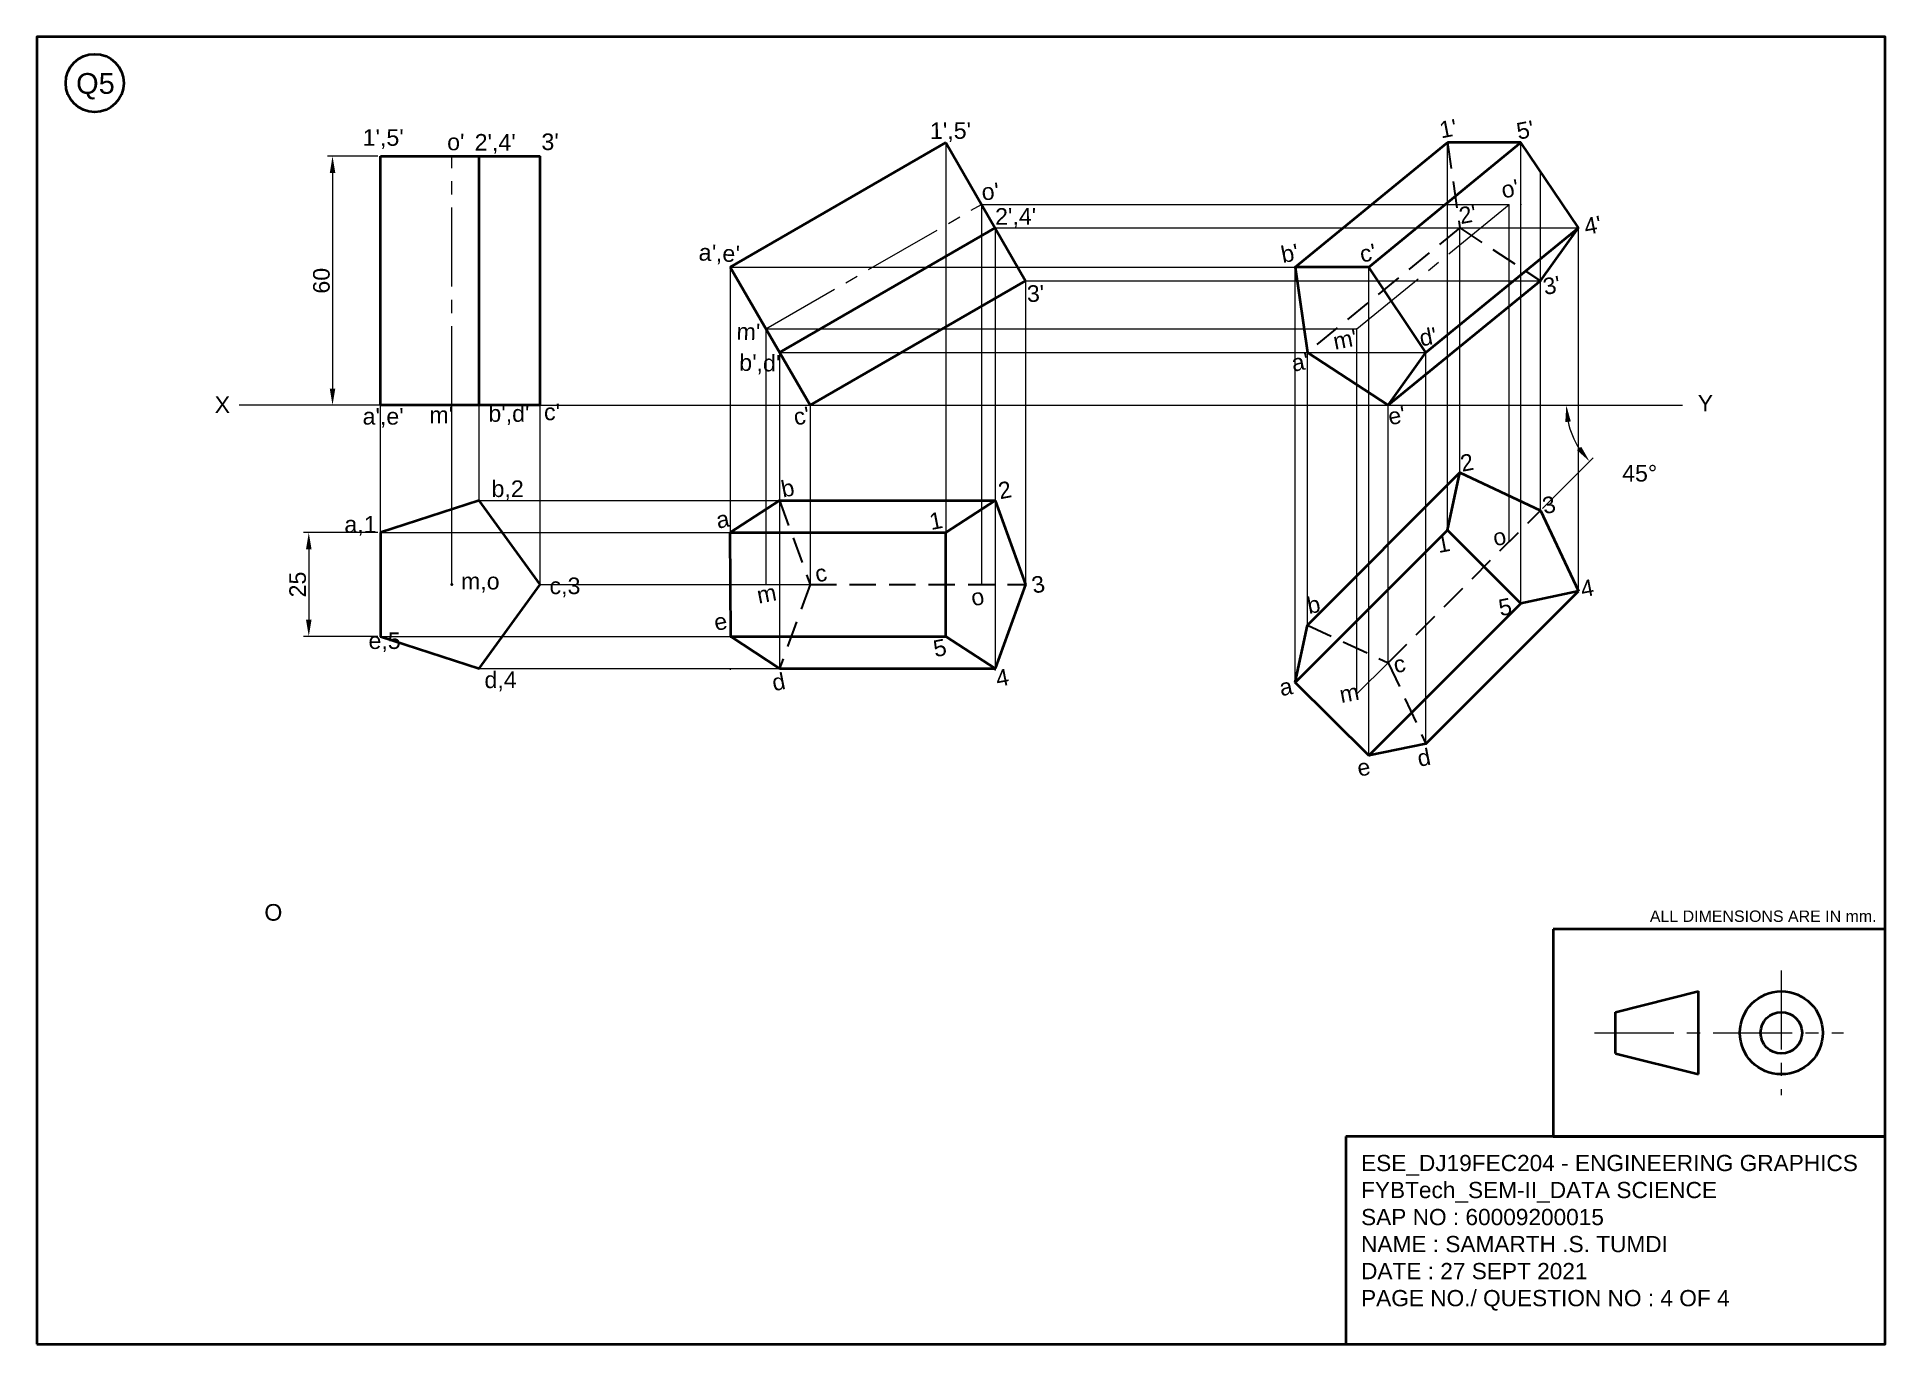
# Model space of a CAD drawing. Header units: millimetres. Extents: x 0 to 1426, y 0 to 315.
# Drawn here: x 981 to 1426.5, y 0 to 315 of the extents above; entities that cross this region are included whole.
import ezdxf

# ---------------------------------------------------------------- set-up
doc = ezdxf.new("R2010")
doc.units = ezdxf.units.MM
doc.linetypes.add('CENTER2', pattern=[28.575, 19.05, -3.175, 3.175, -3.175])
doc.linetypes.add('DASHED2', pattern=[9.525, 6.35, -3.175])
for name, color, linetype, lineweight in [('Centre', 1, 'CENTER2', 20), ('Dim N Hatch', 6, 'Continuous', 20), ('Dimension n hach', 6, 'Continuous', 20), ('Hidden', 3, 'DASHED2', 30), ('Object', 2, 'Continuous', 40), ('Projection', 5, 'Continuous', 5)]:
    doc.layers.add(name, color=color, linetype=linetype, lineweight=lineweight)
doc.styles.get("Standard").update_dxf_attribs({"font": 'arial.ttf'})
doc.dimstyles.new('ISO-25', dxfattribs={"dimtxt": 4, "dimasz": 4, "dimexe": 1.25, "dimexo": 0.625, "dimtad": 1, "dimtoh": 1, "dimdec": 0, "dimtxsty": 'Standard', "dimcen": 2.5, "dimclrd": 256, "dimclre": 256, "dimclrt": 256, "dimadec": 0, "dimazin": 0, "dimtfac": 1, "dimtdec": 0, "dimtmove": 0, "dimatfit": 2, "dimfxl": 1, "dimlwd": -1, "dimlwe": -1, "dimarcsym": 0})

msp = doc.modelspace()

# ---------------------------------------------------------------- texts
at = {"layer": 'Dimension n hach'}
for s, rotation, p in [("1',5'", 0.3263, (1196.28, 290.41)), ("1'", 10.9546, (1319.51, 290.55)), ("5'", 10.9546, (1338.1, 290.23)), ("o'", 10.9546, (1334.42, 276.07)), ("o'", 4.1163, (1208.86, 275.63)), ("2',4'", 0.5196, (1211.99, 269.73)), ("2'", 10.9546, (1324.24, 269.88)), ("4'", 10.9546, (1354.37, 267.26)), ("a',e'", 357.3607, (1140.44, 261.15)), ("b'", 10.9546, (1281.32, 260.51)), ("c'", 10.9546, (1300.31, 260.61)), ("3'", 2.1342, (1219.71, 251.11)), ("3'", 10.9546, (1344.5, 252.78)), ("m'", 358.6582, (1149.6, 242.03)), ("d'", 10.9546, (1314.68, 240.39)), ("m'", 10.9546, (1293.89, 239.6)), ("b',d'", 358.8035, (1150.25, 234.56)), ("a'", 10.9546, (1283.84, 234.31)), ("c'", 10.9546, (1163.81, 221.34)), ("e'", 10.9546, (1307.12, 221.42)), ('2', 10.9546, (1324.56, 210.19)), ('b', 10.9546, (1160.82, 203.99)), ('2', 10.9546, (1213.17, 203.57)), ('3', 10.9546, (1344.33, 199.98)), ('a', 10.9546, (1145.15, 196.48)), ('1', 10.9546, (1196.55, 196.16)), ('1', 10.9546, (1318.87, 190.61)), ('o', 10.9546, (1332.4, 192.27)), ('c', 10.9546, (1168.97, 183.53)), ('3', 10.9546, (1221.21, 180.82)), ('4', 10.9546, (1353.54, 179.9)), ('m', 10.9546, (1154.97, 178.41)), ('o', 10.9546, (1206.58, 177.79)), ('b', 10.9546, (1287.61, 175.92)), ('5', 10.9546, (1333.77, 175.38)), ('e', 10.9546, (1144.63, 171.84)), ('5', 10.9546, (1197.5, 165.52)), ('c', 10.9546, (1308.43, 161.66)), ('d', 10.9546, (1158.63, 157.33)), ('4', 10.9546, (1212.55, 158.33)), ('a', 10.9546, (1280.92, 156.12)), ('m', 10.9546, (1295.42, 154.46)), ('d', 10.9546, (1314.19, 139.09)), ('e', 10.9546, (1299.67, 136.72))]:
    msp.add_text(s, height=4, rotation=rotation, dxfattribs=at).set_placement(p)
for s, p in [("1',5'", (1059.51, 288.77)), ("o'", (1079.88, 287.7)), ("2',4'", (1086.51, 287.61)), ("3'", (1102.61, 287.74)), ('X', (1023.83, 224.36)), ('Y', (1381.34, 224.75)), ("a',e'", (1059.5, 221.58)), ("m'", (1075.59, 221.92)), ("b',d'", (1089.82, 222.26)), ("c'", (1103.23, 222.63)), ('b,2', (1090.58, 204.13)), ('a,1', (1055.11, 195.54)), ('m,o', (1083.21, 181.86)), ('c,3', (1104.56, 180.73)), ('e,5', (1060.92, 167.51)), ('d,4', (1088.88, 158.08))]:
    msp.add_text(s, height=4, dxfattribs=at).set_placement(p)
at = {"layer": 'Object', "attachment_point": 1}
for s, width, gutter_width, insert, char_height in [('Q5', 42.3293, 25, (990.44, 306.3), 5), ('ALL DIMENSIONS ARE IN mm.', 99.6015, 13.75, (1369.81, 104.48), 2.75), ('ESE_DJ19FEC204 - ENGINEERING GRAPHICS\\PFYBTech_SEM-II_DATA SCIENCE\\PSAP NO : 60009200015\\PNAME : SAMARTH .S. TUMDI\\PDATE : 27 SEPT 2021\\PPAGE NO./ QUESTION NO : 4 OF 4', 203.125, 19.53, (1300.19, 45.58), 3.9062)]:
    msp.add_mtext_dynamic_manual_height_columns(s, width=width, gutter_width=gutter_width, heights=[0], dxfattribs=dict(at, insert=insert, char_height=char_height))
at = {"layer": 'Object', "insert": (525.81, 106.03), "char_height": 2.5, "attachment_point": 1}
msp.add_mtext('^I^I^I^I^I^I^I^I^I^I^I^I^I^I^I^I^I^I^I^I^I^I^I^I^I^I^I^I^I^I^I^I^I^I^I^I^I^I^I^I^I^I^I^I^I^I^I^I^I^I^I{\\H1.6x;O}', dxfattribs=at)

# ---------------------------------------------------------------- blocks, each defined once
blk = doc.blocks.new('*D25')
at = {"layer": 'Defpoints', "color": 0, "transparency": 16777216}
for p in [(1063.82, 286.25), (1052.25, 226.25), (1063.82, 226.25)]:
    blk.add_point(p, dxfattribs=at)
at = {"layer": 'Dim N Hatch', "transparency": 16777216}
for p, q in [((1063.2, 286.25), (1051, 286.25)), ((1052.25, 282.25), (1052.25, 230.25)), ((1063.2, 226.25), (1051, 226.25))]:
    blk.add_line(p, q, dxfattribs=at)
for points in [[(1051.59, 282.25), (1052.92, 282.25), (1052.25, 286.25)], [(1051.59, 230.25), (1052.92, 230.25), (1052.25, 226.25)]]:
    blk.add_solid(points, dxfattribs=at)
at = {"layer": 'Dim N Hatch', "transparency": 16777216, "insert": (1049.59, 256.25), "char_height": 4, "attachment_point": 5, "rotation": 90}
blk.add_mtext('60', dxfattribs=at)
blk = doc.blocks.new('*D26')
at = {"layer": 'Defpoints', "color": 0, "transparency": 16777216}
for p in [(1063.82, 195.54), (1046.52, 170.54), (1063.82, 170.54)]:
    blk.add_point(p, dxfattribs=at)
at = {"layer": 'Dim N Hatch', "transparency": 16777216}
for p, q in [((1063.2, 195.54), (1045.27, 195.54)), ((1046.52, 191.54), (1046.52, 174.54)), ((1063.2, 170.54), (1045.27, 170.54))]:
    blk.add_line(p, q, dxfattribs=at)
for points in [[(1045.86, 191.54), (1047.19, 191.54), (1046.52, 195.54)], [(1045.86, 174.54), (1047.19, 174.54), (1046.52, 170.54)]]:
    blk.add_solid(points, dxfattribs=at)
at = {"layer": 'Dim N Hatch', "transparency": 16777216, "insert": (1043.86, 183.04), "char_height": 4, "attachment_point": 5, "rotation": 90}
blk.add_mtext('25', dxfattribs=at)
blk = doc.blocks.new('*D27')
at = {"layer": 'Defpoints', "color": 0, "transparency": 16777216}
for p in [(1102.29, 226.25), (1377.64, 226.25), (1350.32, 221.29), (1343.47, 200.92), (1306.73, 164.18)]:
    blk.add_point(p, dxfattribs=at)
at = {"layer": 'Dim N Hatch', "transparency": 16777216}
blk.add_line((1343.92, 201.36), (1356.16, 213.6), dxfattribs=at)
blk.add_arc((1368.8, 226.25), 19.13, 191.9991, 213.0009, dxfattribs=at)
for points in [[(1349.42, 222.2), (1350.75, 222.34), (1349.67, 226.25)], [(1353.27, 216.24), (1352.24, 215.41), (1355.27, 212.72)]]:
    blk.add_solid(points, dxfattribs=at)
at = {"layer": 'Dim N Hatch', "transparency": 16777216, "insert": (1367.35, 209.83), "char_height": 4, "attachment_point": 5}
blk.add_mtext('45°', dxfattribs=at)

# ---------------------------------------------------------------- dimensions: what is measured, and where the dimension line sits
at = {"layer": 'Dim N Hatch'}
for base, p1, p2, picture, middle in [((1052.25, 226.25), (1063.82, 286.25), (1063.82, 226.25), '*D25', (1049.59, 256.25)), ((1046.52, 170.54), (1063.82, 195.54), (1063.82, 170.54), '*D26', (1043.86, 183.04))]:
    dim = msp.add_linear_dim(base=base, p1=p1, p2=p2, angle=90, dimstyle='ISO-25', dxfattribs=at)
    dim.commit()
    dim.dimension.update_dxf_attribs({"geometry": picture, "text_midpoint": middle})
dim = msp.add_angular_dim_2l(base=(1350.32, 221.29), line1=((1102.29, 226.25), (1377.64, 226.25)), line2=((1306.73, 164.18), (1343.47, 200.92)), dimstyle='ISO-25', dxfattribs=at)
dim.commit()
dim.dimension.update_dxf_attribs({"geometry": '*D27', "text_midpoint": (1367.35, 207.17), "dimtype": 162})

# ---------------------------------------------------------------- linework, layer by layer
at = {"layer": 'Centre'}
for p, q in [((1081.03, 226.25), (1081.03, 286.25)), ((1156.73, 244.66), (1208.69, 274.66)), ((1299.21, 244.66), (1335.93, 274.66)), ((1156.73, 183.04), (1167.36, 183.04)), ((1299.21, 156.66), (1306.73, 164.18)), ((1401.5, 90), (1401.5, 60)), ((1356.5, 75), (1416.5, 75))]:
    msp.add_line(p, q, dxfattribs=at)
for p in [(1335.96, 193.4), (1156.73, 183.04), (1208.69, 183.04), (1299.21, 156.66)]:
    msp.add_point(p, dxfattribs=at)
at = {"layer": 'Dim N Hatch'}
for p, q in [((1063.82, 226.25), (1029.73, 226.25)), ((1102.29, 226.25), (1377.64, 226.25))]:
    msp.add_line(p, q, dxfattribs=at)
at = {"layer": 'Hidden'}
for p, q in [((1321.03, 289.56), (1323.98, 268.97)), ((1323.98, 268.97), (1287.24, 238.97)), ((1323.98, 268.97), (1343.47, 256.25)), ((1160.01, 203.26), (1167.36, 183.04)), ((1306.73, 164.18), (1343.47, 200.92)), ((1167.36, 183.04), (1160.01, 162.81)), ((1167.36, 183.04), (1219.32, 183.04)), ((1287.24, 173.28), (1306.73, 164.18)), ((1306.73, 164.18), (1315.84, 144.68))]:
    msp.add_line(p, q, dxfattribs=at)
at = {"layer": 'Object'}
for p, q in [((1063.82, 226.25), (1063.82, 286.25)), ((1063.82, 286.25), (1102.29, 286.25)), ((1087.6, 226.25), (1087.6, 286.25)), ((1102.29, 226.25), (1102.29, 286.25)), ((1148.12, 259.56), (1200.09, 289.56)), ((1200.09, 289.56), (1219.32, 256.25)), ((1284.29, 259.56), (1321.03, 289.56)), ((1302.07, 259.56), (1338.71, 289.56)), ((1338.71, 289.56), (1321.03, 289.56)), ((1352.58, 268.97), (1338.71, 289.56)), ((1160.01, 238.97), (1211.97, 268.97)), ((1315.84, 238.97), (1352.58, 268.97)), ((1343.47, 256.25), (1352.58, 268.97)), ((1167.36, 226.25), (1148.12, 259.56)), ((1302.07, 259.56), (1284.29, 259.56)), ((1284.29, 259.56), (1287.24, 238.97)), ((1315.84, 238.97), (1302.07, 259.56)), ((1167.36, 226.25), (1219.32, 256.25)), ((1343.47, 256.25), (1306.73, 226.25)), ((1287.24, 238.97), (1306.73, 226.25)), ((1306.73, 226.25), (1315.84, 238.97)), ((1102.29, 226.25), (1063.82, 226.25)), ((1287.24, 173.28), (1323.98, 210.02)), ((1321.03, 196.16), (1323.98, 210.02)), ((1323.98, 210.02), (1343.47, 200.92)), ((1148.12, 195.54), (1160.01, 203.26)), ((1160.01, 203.26), (1211.97, 203.26)), ((1200.09, 195.54), (1211.97, 203.26)), ((1211.97, 203.26), (1219.32, 183.04)), ((1343.47, 200.92), (1352.58, 181.42)), ((1284.29, 159.41), (1321.03, 196.16)), ((1338.71, 178.48), (1321.03, 196.16)), ((1148.26, 170.54), (1148.12, 195.54)), ((1148.12, 195.54), (1200.09, 195.54)), ((1200.09, 170.54), (1200.09, 195.54)), ((1219.32, 183.04), (1211.97, 162.81)), ((1301.97, 141.74), (1338.71, 178.48)), ((1315.84, 144.68), (1352.58, 181.42)), ((1352.58, 181.42), (1338.71, 178.48)), ((1148.12, 170.54), (1200.09, 170.54)), ((1160.01, 162.81), (1148.26, 170.54)), ((1211.97, 162.81), (1200.09, 170.54)), ((1284.29, 159.41), (1287.24, 173.28)), ((1160.01, 162.81), (1211.97, 162.81)), ((1302.07, 141.83), (1284.29, 159.41)), ((1315.84, 144.68), (1302.07, 141.83)), ((1426.5, 100), (1346.5, 100)), ((1346.5, 100), (1346.5, 50)), ((1361.5, 80), (1381.5, 85)), ((1381.5, 65), (1381.5, 85)), ((1361.5, 70), (1361.5, 80)), ((1361.5, 70), (1381.5, 65)), ((1426.5, 50), (1296.5, 50)), ((1296.5, 50), (1296.5, 0)), ((1346.5, 50), (1426.5, 50))]:
    msp.add_line(p, q, dxfattribs=at)
for points in [[(981, 0), (1426.5, 0), (1426.5, 315), (981, 315)], [(1063.82, 195.54), (1063.82, 170.54), (1087.6, 162.81), (1102.29, 183.04), (1087.6, 203.26)]]:
    msp.add_lwpolyline(points, close=True, dxfattribs=at)
for centre, radius in [((994.92, 303.89), 7), ((1401.5, 75), 10), ((1401.5, 75), 5)]:
    msp.add_circle(centre, radius, dxfattribs=at)
msp.add_point((1081.03, 183.04), dxfattribs=at)
at = {"layer": 'Projection'}
for p, q in [((1200.09, 289.56), (1200.09, 170.54)), ((1321.03, 196.16), (1321.03, 289.56)), ((1338.71, 178.48), (1338.71, 289.56)), ((1343.47, 200.92), (1343.47, 282.49)), ((1208.69, 274.66), (1208.69, 183.04)), ((1208.69, 274.66), (1335.93, 274.66)), ((1335.93, 193.4), (1335.93, 274.66)), ((1211.97, 268.97), (1211.97, 162.47)), ((1211.97, 268.97), (1352.58, 268.97)), ((1323.98, 210.02), (1323.98, 268.97)), ((1352.58, 181.42), (1352.58, 268.97)), ((1148.12, 259.56), (1148.12, 170.54)), ((1148.12, 259.56), (1302.07, 259.56)), ((1284.29, 159.41), (1284.29, 259.56)), ((1302.07, 141.83), (1302.07, 259.56)), ((1219.32, 256.25), (1219.32, 183.04)), ((1219.32, 256.25), (1343.47, 256.25)), ((1087.6, 203.26), (1087.6, 247.61)), ((1063.82, 195.54), (1063.82, 242.87)), ((1156.73, 244.66), (1156.73, 183.04)), ((1156.73, 244.66), (1299.21, 244.66)), ((1299.21, 156.66), (1299.21, 244.66)), ((1102.29, 183.04), (1102.29, 239.02)), ((1160.01, 238.97), (1160.01, 162.81)), ((1160.01, 238.97), (1315.84, 238.97)), ((1287.24, 173.28), (1287.24, 238.97)), ((1315.84, 144.68), (1315.84, 238.97)), ((1081.03, 183.04), (1081.03, 232.93)), ((1167.36, 226.25), (1167.36, 183.04)), ((1306.73, 164.18), (1306.73, 226.25)), ((1087.6, 203.26), (1211.97, 203.26)), ((1063.82, 195.54), (1200.09, 195.54)), ((1102.29, 183.04), (1167.36, 183.04)), ((1063.82, 170.54), (1200.09, 170.54)), ((1087.6, 162.81), (1211.97, 162.81)), ((1148.12, 162.81), (1148.12, 162.47))]:
    msp.add_line(p, q, dxfattribs=at)
for p in [(1321.03, 289.56), (1338.71, 289.56), (1338.71, 274.66), (1323.98, 268.97), (1352.58, 268.97), (1284.29, 259.56), (1302.07, 259.56), (1343.47, 256.25), (1299.21, 244.66), (1287.24, 238.97), (1315.84, 238.97), (1306.73, 226.25), (1160.01, 203.26), (1211.97, 203.26), (1148.12, 195.54), (1200.09, 195.54), (1167.36, 183.04), (1219.32, 183.04), (1148.12, 170.54), (1200.09, 170.54), (1160.01, 162.81), (1211.97, 162.47)]:
    msp.add_point(p, dxfattribs=at)

msp.set_redraw_order([(e.dxf.handle, doc.entitydb.next_handle()) for e in msp.query("TEXT MTEXT ATTDEF DIMENSION ARC_DIMENSION")])  # texts and dimensions are drawn at this point

doc.saveas('drawing.dxf')
